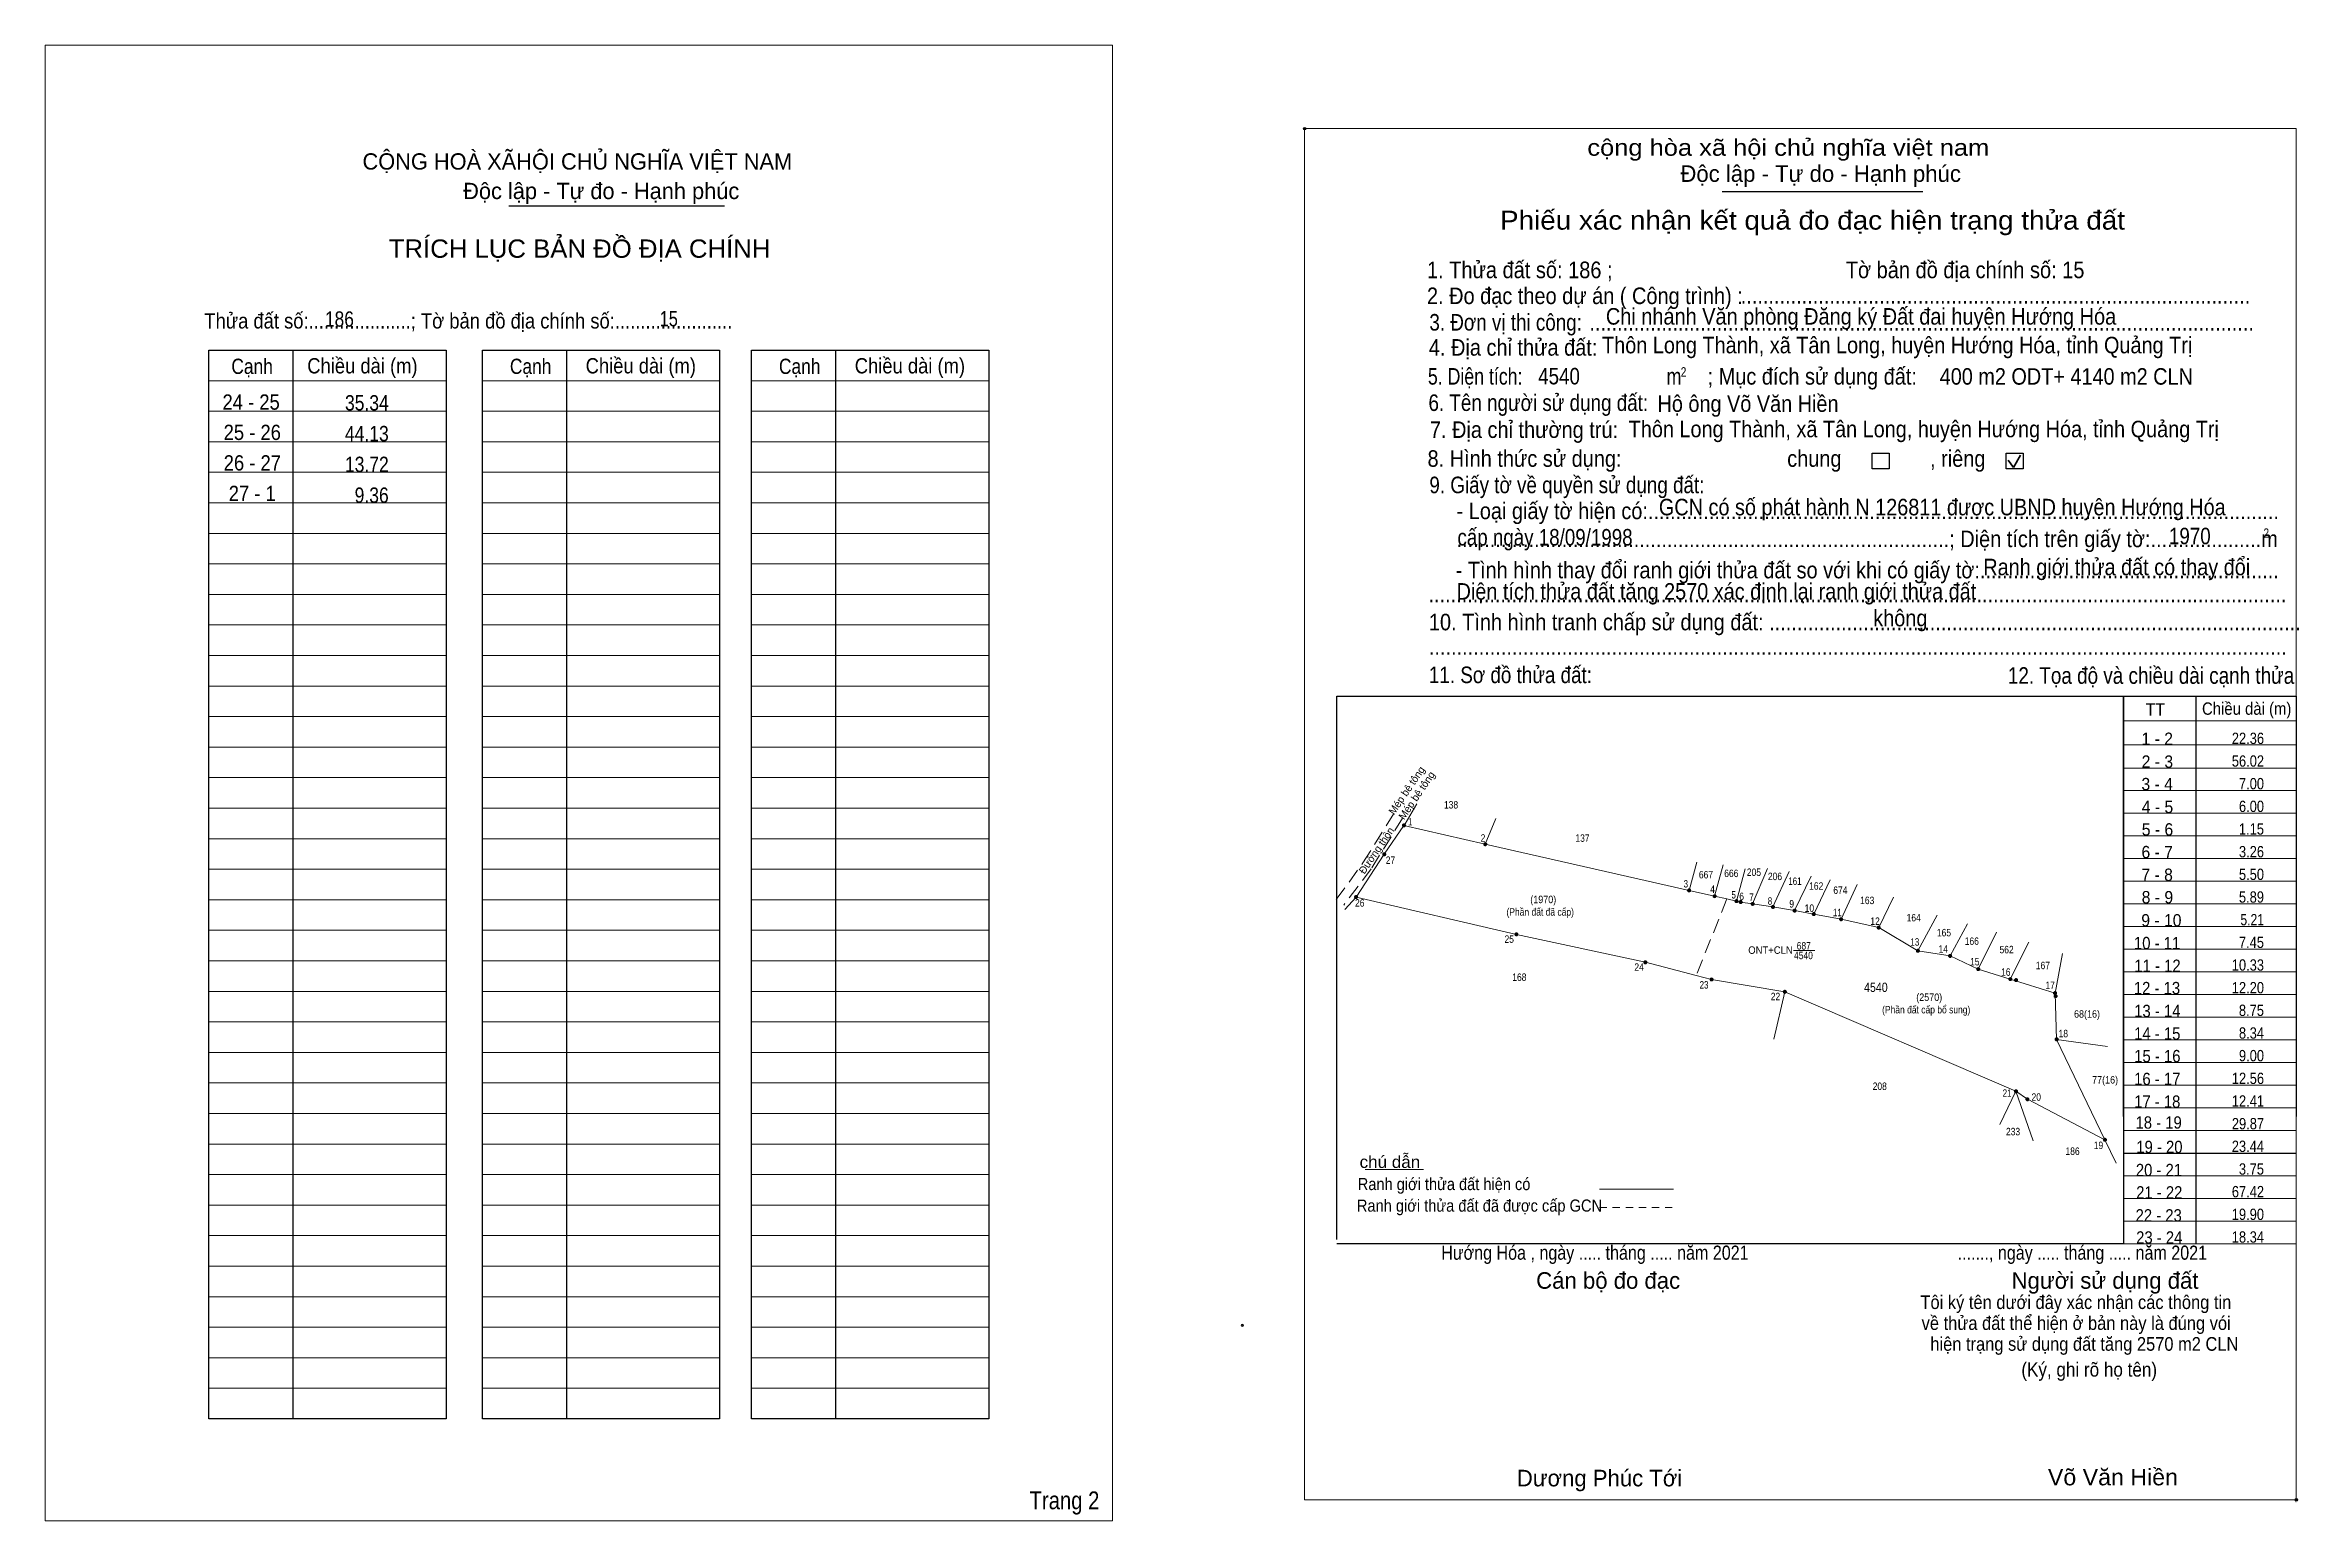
# Model space of a CAD drawing. Header units: metres. Extents: x 543450 to 544571, y 1834576 to 1834971.
# Drawn here: x 543450 to 544054, y 1834576 to 1834971 of the extents above; entities that cross this region are included whole.
import ezdxf
from ezdxf.enums import TextEntityAlignment as Align

# ---------------------------------------------------------------- set-up
doc = ezdxf.new("R2010")
doc.units = ezdxf.units.M
doc.header["$LTSCALE"] = 1.3
doc.header["$PDMODE"] = 32
doc.header["$PDSIZE"] = 0.65
doc.linetypes.add('MEDIUM_DASHED', pattern=[4.5, 3, -1.5])
doc.linetypes.add('SHORT_DASHED', pattern=[2.7, 1.5, -1.2])
for name, color, linetype, lineweight in [('1', 7, 'Continuous', 13), ('10', 7, 'Continuous', 13), ('13', 7, 'Continuous', 13), ('17', 7, 'Continuous', 13), ('2', 7, 'Continuous', 25), ('22', 7, 'MEDIUM_DASHED', 13), ('23', 7, 'Continuous', 13), ('30', 7, 'Continuous', 13), ('4', 7, 'Continuous', 13), ('6', 7, 'Continuous', 13), ('63', 7, 'Continuous', 13)]:
    doc.layers.add(name, color=color, linetype=linetype, lineweight=lineweight)

msp = doc.modelspace()

# ---------------------------------------------------------------- texts
at = {"layer": '1'}
for s, height, width, p in [('138', 2, 0.85, (543826.3, 1834766.8)), ('137', 2, 0.85, (543861.52, 1834757.87)), ('667', 2, 0.85, (543894.61, 1834748.06)), ('666', 2, 0.85, (543901.4, 1834748.42)), ('205', 2, 0.85, (543907.465, 1834748.72)), ('206', 2, 0.85, (543913.1, 1834747.6)), ('161', 2, 0.8, (543918.445, 1834746.31)), ('162', 2, 0.85, (543924.15, 1834745.03)), ('674', 2, 0.85, (543930.625, 1834743.91)), ('163', 2, 0.85, (543937.82, 1834741.17)), ('164', 2, 0.85, (543950.275, 1834736.54)), ('165', 2, 0.85, (543958.385, 1834732.53)), ('166', 2, 0.85, (543965.85, 1834730.24)), ('562', 2, 0.85, (543975.17, 1834727.99)), ('4540', 2, 0.85, (543920.73, 1834726.41)), ('167', 2, 0.85, (543984.9, 1834723.73)), ('4540', 2.5, 0.85, (543940.145, 1834717.63)), ('68(16)', 2, 0.9, (543996.715, 1834710.73)), ('77(16)', 2, 0.9, (544001.565, 1834693.08))]:
    msp.add_text(s, height=height, dxfattribs=dict(at, width=width)).set_placement(p, align=Align.CENTER)
at = {"layer": '10'}
for s, width, p in [('186', 0.85, (543524.54, 1834895.95)), ('15', 0.8, (543614.24, 1834896.03))]:
    msp.add_text(s, height=4.09, dxfattribs=dict(at, width=width)).set_placement(p)
for s, height, width, p in [('24 - 25', 4.095, 0.9, (543504.76, 1834873.69)), ('25 - 26', 4.095, 0.9, (543505.065, 1834865.57)), ('26 - 27', 4.095, 0.9, (543505.08, 1834857.39)), ('27 - 1', 4.095, 0.9, (543505.055, 1834849.2)), ('1 - 2', 3.314, 0.95, (544015.54, 1834783.84)), ('2 - 3', 3.314, 0.95, (544015.57, 1834777.71)), ('3 - 4', 3.314, 0.95, (544015.52, 1834771.69)), ('4 - 5', 3.314, 0.95, (544015.605, 1834765.57)), ('5 - 6', 3.314, 0.95, (544015.605, 1834759.54)), ('6 - 7', 3.314, 0.95, (544015.53, 1834753.46)), ('7 - 8', 3.314, 0.95, (544015.51, 1834747.39)), ('(1970)', 2, 0.9, (543851.005, 1834741.42)), ('8 - 9', 3.314, 0.95, (544015.585, 1834741.37)), ('(Phần đất đã cấp)', 2, 0.85, (543850.195, 1834738.08)), ('9 - 10', 3.314, 0.95, (544016.65, 1834735.18)), ('10 - 11', 3.314, 0.9, (544015.5, 1834729.07)), ('11 - 12', 3.314, 0.9, (544015.6, 1834722.99)), ('(2570)', 2, 0.9, (543954.435, 1834715.22)), ('12 - 13', 3.314, 0.9, (544015.475, 1834717.01)), ('(Phần đất cấp bổ sung)', 2, 0.85, (543953.63, 1834711.88)), ('13 - 14', 3.314, 0.9, (544015.565, 1834710.88)), ('14 - 15', 3.314, 0.9, (544015.545, 1834704.82)), ('15 - 16', 3.314, 0.9, (544015.565, 1834698.78)), ('16 - 17', 3.314, 0.9, (544015.545, 1834692.66)), ('17 - 18', 3.305, 0.9, (544015.54, 1834686.58)), ('18 - 19', 3.305, 0.9, (544015.915, 1834680.99)), ('19 - 20', 3.305, 0.9, (544016.12, 1834674.44)), ('20 - 21', 3.305, 0.9, (544016, 1834668.25)), ('21 - 22', 3.305, 0.9, (544016.085, 1834662.26)), ('22 - 23', 3.305, 0.9, (544015.93, 1834656.1)), ('23 - 24', 3.305, 0.9, (544016.08, 1834650.17))]:
    msp.add_text(s, height=height, dxfattribs=dict(at, width=width)).set_placement(p, align=Align.CENTER)
at = {"layer": '13', "width": 0.85}
for s, p in [('687', (543920.82, 1834729)), ('186', (543992.85, 1834673.95))]:
    msp.add_text(s, height=2, dxfattribs=at).set_placement(p, align=Align.CENTER)
at = {"layer": '2'}
for s, height, width, p in [('cộng hòa xã hội chủ nghĩa việt nam', 4.436, 1.15, (543862.82, 1834941.75)), ('1. Thửa đất số: 186 ;                                          Tờ bản đồ địa chính số: 15', 4.45, 0.9, (543819.85, 1834908.94)), ('2. Đo đạc theo dự án ( Công trình) : ', 4.438, 0.9, (543819.85, 1834902)), ('3. Đơn vị thi công:', 4.438, 0.85, (543820.49, 1834894.9)), ('Chi nhánh Văn phòng Đăng ký Đất đai huyện Hướng Hóa', 4.435, 0.9, (543867.79, 1834896.49)), ('............................................................................................', 4.438, 0.9, (543903.93, 1834902.14)), ('4. Địa chỉ thửa đất:', 4.438, 0.9, (543820.36, 1834888.17)), ('........................................................................................................................', 4.438, 0.9, (543863.37, 1834894.9)), ('Thôn Long Thành, xã Tân Long, huyện Hướng Hóa, tỉnh Quảng Trị', 4.42, 0.9, (543866.76, 1834888.8)), ('5. Diện tích:', 4.438, 0.8, (543820.1, 1834880.41)), ('4540', 4.42, 0.85, (543849.65, 1834880.47)), ('m', 4.436, 0.8, (543884.06, 1834880.41)), ('2', 2.534, 0.8, (543887.85, 1834882.54)), ('; Mục đích sử dụng đất:', 4.436, 0.9, (543895.04, 1834880.41)), ('400 m2 ODT+ 4140 m2 CLN', 4.42, 0.9, (543957.24, 1834880.4)), ('6. Tên người sử dụng đất:', 4.438, 0.85, (543820.25, 1834873.35)), ('Hộ ông Võ Văn Hiền', 4.42, 0.9, (543881.63, 1834873.11)), ('7. Địa chỉ thường trú:', 4.438, 0.9, (543820.63, 1834866.12)), ('Thôn Long Thành, xã Tân Long, huyện Hướng Hóa, tỉnh Quảng Trị', 4.42, 0.9, (543873.9, 1834866.3)), ('8. Hình thức sử dụng:', 4.438, 0.9, (543820, 1834858.38)), ('chung                , riêng', 4.436, 0.9, (543916.38, 1834858.38)), ('9. Giấy tờ về quyền sử dụng đất:', 4.438, 0.85, (543820.49, 1834851.31)), ('GCN có số phát hành N 126811 được UBND huyện Hướng Hóa ', 4.42, 0.9, (543881.99, 1834845.38)), ('     - Loại giấy tờ hiện có:..................................................................................................................', 4.436, 0.9, (543820.36, 1834844.35)), ('cấp ngày 18/09/1998', 4.42, 0.85, (543828.02, 1834837.29)), ('     .........................................................................................; Diện tích trên giấy tờ:....................m', 4.436, 0.9, (543820.36, 1834836.85)), ('1970', 4.42, 0.85, (544018.68, 1834837.63)), ('2', 2.534, 0.8, (544044, 1834839.35)), ('     - Tình hình thay đổi ranh giới thửa đất so với khi có giấy tờ:......................................................', 4.436, 0.9, (543820.11, 1834828.49)), ('Ranh giới thửa đất có thay đổi', 4.42, 0.9, (543968.93, 1834829.32)), ('Diện tích thửa đất tăng 2570 xác định lại ranh giới thửa đất', 4.42, 0.9, (543827.78, 1834822.78)), ('...........................................................................................................................................................', 4.436, 0.9, (543820.25, 1834822.05)), ('10. Tình hình tranh chấp sử dụng đất: ................................................................................................', 4.438, 0.9, (543820.36, 1834814.56)), ('không', 4.436, 0.9, (543939.42, 1834815.63)), ('...........................................................................................................................................................', 4.436, 0.9, (543820.36, 1834808)), ('11. Sơ đồ thửa đất:', 4.438, 0.85, (543820.36, 1834800.4)), ('12. Tọa độ và chiều dài cạnh thửa', 4.447, 0.85, (543975.52, 1834800.22)), ('Hướng Hóa , ngày ..... tháng ..... năm 2021', 3.791, 0.85, (543823.67, 1834645.86)), ('......., ngày ..... tháng ..... năm 2021', 3.791, 0.85, (543962.06, 1834645.86)), ('(Ký, ghi rõ họ tên)', 3.802, 0.9, (543979.12, 1834614.53)), ('Võ Văn Hiền', 4.42, 1.05, (543986.24, 1834585.39))]:
    msp.add_text(s, height=height, dxfattribs=dict(at, width=width)).set_placement(p)
for s, height, p in [('Độc lập - Tự do - Hạnh phúc', 4.436, (543887.75, 1834934.75)), ('Cán bộ đo đạc', 4.436, (543849.11, 1834638.08)), ('Người sử dụng đất', 4.436, (543976.5, 1834638.08)), ('Dương Phúc Tới', 4.43, (543843.92, 1834585.12))]:
    msp.add_text(s, height=height, dxfattribs=at).set_placement(p)
for s, height, width, p in [('Phiếu xác nhận kết quả đo đạc hiện trạng thửa đất', 5.068, 1.1, (543923.16, 1834921.95)), ('168', 2, 0.85, (543844.6, 1834720.59)), ('208', 2, 0.85, (543941.18, 1834691.36)), ('233', 2, 0.85, (543976.9, 1834679.21)), ('Tôi ký tên dưới đây xác nhận các thông tin', 3.664, 0.9, (543993.73, 1834632.65)), ('về thửa đất thể hiện ở bản này là đúng vói', 3.664, 0.9, (543993.815, 1834627.05)), ('hiện trạng sử dụng đất tăng 2570 m2 CLN', 3.66, 0.9, (543996.005, 1834621.46))]:
    msp.add_text(s, height=height, dxfattribs=dict(at, width=width)).set_placement(p, align=Align.CENTER)
at = {"layer": '2', "width": 0.95}
msp.add_text('ONT+CLN', height=2, dxfattribs=at).set_placement((543917.87, 1834727.85), align=Align.RIGHT)
at = {"layer": '2'}
msp.add_text('.', height=1.268, dxfattribs=at).set_placement((544052.753, 1834580.8), align=Align.CENTER)
at = {"layer": '30'}
for s, p in [('CỘNG HOÀ XÃHỘI CHỦ NGHĨA VIỆT NAM', (543534.6, 1834938.05)), ('Độc lập - Tự đo - Hạnh phúc', (543561.58, 1834930.14))]:
    msp.add_text(s, height=4.365, dxfattribs=at).set_placement(p)
at = {"layer": '30', "width": 1.05}
msp.add_text('TRÍCH LỤC BẢN ĐỒ ĐỊA CHÍNH', height=4.91, dxfattribs=at).set_placement((543592.77, 1834914.41), align=Align.CENTER)
at = {"layer": '30'}
for s, height, width, p in [('Thửa đất số:....................; Tờ bản đồ địa chính số:.......................', 4.092, 0.9, (543492.22, 1834895.45)), ('Cạnh', 4.092, 0.85, (543499.46, 1834883.27)), ('Chiều dài (m)', 4.092, 0.9, (543519.8, 1834883.41)), ('Cạnh', 4.092, 0.85, (543574.1, 1834883.27)), ('Chiều dài (m)', 4.092, 0.9, (543594.4, 1834883.41)), ('Cạnh', 4.092, 0.85, (543646.2, 1834883.27)), ('Chiều dài (m)', 4.092, 0.9, (543666.51, 1834883.41)), ('Chiều dài (m)', 3.314, 0.9, (544027.54, 1834791.92)), ('TT', 3.305, 0.95, (544012.46, 1834791.72)), ('Trang 2', 4.774, 0.85, (543713.36, 1834578.97))]:
    msp.add_text(s, height=height, dxfattribs=dict(at, width=width)).set_placement(p)
at = {"layer": '6'}
for s, height, width, p in [('chú dẫn', 3.248, 1.05, (543801.8, 1834670.46)), ('Ranh giới thửa đất đã được cấp GCN', 3.256, 0.9, (543801.06, 1834658.74)), ('Ranh giới thửa đất hiện có ', 3.248, 0.9, (543801.31, 1834664.52))]:
    msp.add_text(s, height=height, dxfattribs=dict(at, width=width)).set_placement(p)
at = {"layer": '63'}
for s, height, width, p in [('35.34', 4.125, 0.85, (543541.64, 1834873.47)), ('44.13', 4.125, 0.85, (543541.63, 1834865.22)), ('13.72', 4.125, 0.85, (543541.63, 1834856.97)), ('9.36', 4.125, 0.85, (543541.62, 1834848.72)), ('22.36', 3.037, 0.85, (544044.16, 1834784.09)), ('56.02', 3.037, 0.85, (544044.16, 1834778.01)), ('7.00', 3.037, 0.85, (544044.15, 1834771.94)), ('6.00', 3.037, 0.85, (544044.15, 1834765.86)), (' 1', 2, 0.75, (543815.91, 1834762.26)), (' 2', 2, 0.85, (543835.5, 1834757.9)), ('1.15', 3.037, 0.85, (544044.14, 1834759.79)), (' 27', 2, 0.85, (543811.33, 1834751.94)), ('3.26', 3.037, 0.85, (544044.15, 1834753.71)), (' 3', 2, 0.8, (543889.81, 1834745.63)), ('5.50', 3.037, 0.85, (544044.15, 1834747.64)), (' 26', 2, 0.85, (543803.1, 1834740.5)), (' 4', 2, 0.85, (543897.01, 1834744.18)), (' 5', 2, 0.8, (543902.63, 1834742.67)), (' 6', 2, 0.85, (543904.8, 1834742.24)), (' 7', 2, 0.8, (543907.4, 1834742.02)), (' 8', 2, 0.8, (543912.35, 1834741)), (' 9', 2, 0.85, (543918.21, 1834740.25)), (' 10', 2, 0.85, (543923.59, 1834739.09)), ('5.89', 3.037, 0.85, (544044.14, 1834741.56)), (' 11', 2, 0.8, (543930.99, 1834737.91)), (' 12', 2, 0.85, (543941.19, 1834735.59)), ('5.21', 3.037, 0.8, (544044.15, 1834735.49)), (' 25', 2, 0.85, (543843.15, 1834730.79)), (' 13', 2, 0.8, (543951.78, 1834730.03)), (' 14', 2, 0.85, (543959.46, 1834728.14)), ('7.45', 3.037, 0.85, (544044.14, 1834729.41)), (' 24', 2, 0.85, (543877.96, 1834723.3)), (' 15', 2, 0.85, (543967.91, 1834724.74)), (' 16', 2, 0.85, (543976.22, 1834721.96)), ('10.33', 3.037, 0.85, (544044.15, 1834723.34)), (' 23', 2, 0.8, (543895.29, 1834718.54)), (' 22', 2, 0.85, (543914.5, 1834715.41)), (' 17', 2, 0.85, (543988.1, 1834718.4)), ('12.20', 3.037, 0.85, (544044.15, 1834717.26)), ('8.75', 3.037, 0.85, (544044.14, 1834711.19)), (' 18', 2, 0.85, (543991.63, 1834705.48)), ('8.34', 3.037, 0.85, (544044.15, 1834705.11)), ('9.00', 3.037, 0.85, (544044.15, 1834699.04)), ('12.56', 3.037, 0.85, (544044.16, 1834692.96)), (' 21', 2, 0.8, (543976.49, 1834689.52)), (' 20', 2, 0.85, (543984.38, 1834688.46)), ('12.41', 3.037, 0.85, (544044.16, 1834686.89)), ('29.87', 3.037, 0.85, (544044.17, 1834680.81)), (' 19', 2, 0.85, (544001.06, 1834675.52)), ('23.44', 3.037, 0.85, (544044.15, 1834674.74)), ('3.75', 3.037, 0.85, (544044.14, 1834668.66)), ('67.42', 3.037, 0.85, (544044.16, 1834662.59)), ('19.90', 3.037, 0.85, (544044.15, 1834656.51)), ('18.34', 3.037, 0.85, (544044.15, 1834650.44))]:
    msp.add_text(s, height=height, dxfattribs=dict(at, width=width)).set_placement(p, align=Align.RIGHT)
for s, p in [('Mép bê tông', (543815.236, 1834771.09)), ('Mép bê tông', (543817.936, 1834769.75)), ('Đường thôn', (543807.144, 1834754.99))]:
    msp.add_text(s, height=2, rotation=55.614, dxfattribs=at).set_placement(p, align=Align.CENTER)

# ---------------------------------------------------------------- hatches: boundary and pattern name
at = {"layer": '10'}
for points in [[(543814.08, 1834762.26, 1), (543813.28, 1834762.26, 1)], [(543808.8, 1834754.53, 1), (543808, 1834754.53, 1)], [(543835.87, 1834757.23, 1), (543835.07, 1834757.23, 1)], [(543801.25, 1834743.08, 1), (543800.45, 1834743.08, 1)], [(543890.5, 1834744.85, 1), (543889.7, 1834744.85, 1)], [(543897.33, 1834743.3, 1), (543896.53, 1834743.3, 1)], [(543903.18, 1834741.97, 1), (543902.38, 1834741.97, 1)], [(543904.3, 1834741.72, 1), (543903.5, 1834741.72, 1)], [(543907.52, 1834741.24, 1), (543906.72, 1834741.24, 1)], [(543912.96, 1834740.43, 1), (543912.16, 1834740.43, 1)], [(543918.77, 1834739.45, 1), (543917.97, 1834739.45, 1)], [(543923.89, 1834738.49, 1), (543923.09, 1834738.49, 1)], [(543931.21, 1834737.11, 1), (543930.41, 1834737.11, 1)], [(543941.3, 1834734.89, 1), (543940.5, 1834734.89, 1)], [(543844.23, 1834733.07, 1), (543843.43, 1834733.07, 1)], [(543951.79, 1834728.66, 1), (543950.99, 1834728.66, 1)], [(543878.77, 1834725.57, 1), (543877.97, 1834725.57, 1)], [(543960.43, 1834727.29, 1), (543959.63, 1834727.29, 1)], [(543967.98, 1834723.74, 1), (543967.18, 1834723.74, 1)], [(543896.52, 1834720.97, 1), (543895.72, 1834720.97, 1)], [(543916.15, 1834717.68, 1), (543915.35, 1834717.68, 1)], [(543976.57, 1834721.06, 1), (543975.77, 1834721.06, 1)], [(543978.11, 1834720.8, 1), (543977.31, 1834720.8, 1)], [(543988.56, 1834717.32, 1), (543987.76, 1834717.32, 1)], [(543988.71, 1834716.5, 1), (543987.91, 1834716.5, 1)], [(543988.98, 1834704.92, 1), (543988.18, 1834704.92, 1)], [(543978.08, 1834691.02, 1), (543977.28, 1834691.02, 1)], [(543981.15, 1834688.87, 1), (543980.35, 1834688.87, 1)], [(544001.92, 1834678, 1), (544001.12, 1834678, 1)]]:
    msp.add_hatch(color=256, dxfattribs=at).paths.add_polyline_path(points)

# ---------------------------------------------------------------- linework, layer by layer
at = {"layer": '1'}
for p, q in [((543817.09, 1834768.02), (543814, 1834762.72)), ((543835.47, 1834757.23), (543838.34, 1834764.14)), ((543892.18, 1834752.46), (543890.1, 1834744.85)), ((543899.22, 1834751.71), (543896.93, 1834743.3)), ((543905.15, 1834750.64), (543902.78, 1834741.97)), ((543911.06, 1834750.76), (543907.12, 1834741.24)), ((543912.56, 1834740.43), (543916.93, 1834749.92)), ((543918.37, 1834739.45), (543922.78, 1834748.66)), ((543923.49, 1834738.49), (543927.87, 1834747.64)), ((543930.81, 1834737.11), (543935.1, 1834746.39)), ((543940.9, 1834734.89), (543944.85, 1834743.07)), ((543951.39, 1834728.66), (543956.58, 1834738.21)), ((543960.03, 1834727.29), (543964.69, 1834735.88)), ((543967.58, 1834723.74), (543972.43, 1834733.61)), ((543976.17, 1834721.06), (543981.09, 1834730.98)), ((543988.16, 1834717.32), (543990.15, 1834727.93)), ((543912.8, 1834705.02), (543915.75, 1834717.68)), ((543988.58, 1834704.92), (544002.24, 1834703.05)), ((543973.32, 1834682.11), (543977.68, 1834691.02)), ((543977.68, 1834691.02), (543982.33, 1834677.72))]:
    msp.add_line(p, q, dxfattribs=at)
at = {"layer": '10'}
for p, q in [((543813.68, 1834762.26), (543808.4, 1834754.53)), ((543835.47, 1834757.23), (543813.68, 1834762.26)), ((543808.4, 1834754.53), (543800.85, 1834743.08)), ((543890.1, 1834744.85), (543835.47, 1834757.23)), ((543800.85, 1834743.08), (543843.83, 1834733.07)), ((543896.93, 1834743.3), (543890.1, 1834744.85)), ((543900.2, 1834742.56), (543896.93, 1834743.3)), ((543902.78, 1834741.97), (543900.2, 1834742.56)), ((543903.9, 1834741.72), (543902.78, 1834741.97)), ((543907.12, 1834741.24), (543903.9, 1834741.72)), ((543912.56, 1834740.43), (543907.12, 1834741.24)), ((543918.37, 1834739.45), (543912.56, 1834740.43)), ((543923.49, 1834738.49), (543918.37, 1834739.45)), ((543930.81, 1834737.11), (543923.49, 1834738.49)), ((543940.9, 1834734.89), (543930.81, 1834737.11)), ((543951.39, 1834728.66), (543940.9, 1834734.89)), ((543843.83, 1834733.07), (543878.37, 1834725.57)), ((543878.37, 1834725.57), (543892.01, 1834722.04)), ((543960.03, 1834727.29), (543951.39, 1834728.66)), ((543967.58, 1834723.74), (543960.03, 1834727.29)), ((543976.17, 1834721.06), (543967.58, 1834723.74)), ((543892.01, 1834722.04), (543896.12, 1834720.97)), ((543896.12, 1834720.97), (543915.75, 1834717.68)), ((543915.75, 1834717.68), (543977.68, 1834691.02)), ((543988.16, 1834717.32), (543976.17, 1834721.06)), ((543988.58, 1834704.92), (543988.16, 1834717.32)), ((544001.52, 1834678), (543988.58, 1834704.92)), ((543977.68, 1834691.02), (543980.75, 1834688.87)), ((543980.75, 1834688.87), (544001.52, 1834678))]:
    msp.add_line(p, q, dxfattribs=at)
at = {"layer": '10', "linetype": 'MEDIUM_DASHED'}
msp.add_line((543900.2, 1834742.56), (543892.01, 1834722.04), dxfattribs=at)
at = {"layer": '10'}
msp.add_lwpolyline([(543940.9, 1834734.89), (543940.9, 1834734.89), (543940.91, 1834734.89)], dxfattribs=at)
at = {"layer": '10', "linetype": 'MEDIUM_DASHED'}
for centre in [(543813.68, 1834762.26), (543808.4, 1834754.53), (543835.47, 1834757.23), (543800.85, 1834743.08), (543890.1, 1834744.85), (543896.93, 1834743.3), (543902.78, 1834741.97), (543903.9, 1834741.72), (543907.12, 1834741.24), (543912.56, 1834740.43), (543918.37, 1834739.45), (543923.49, 1834738.49), (543930.81, 1834737.11), (543940.9, 1834734.89), (543843.83, 1834733.07), (543951.39, 1834728.66), (543878.37, 1834725.57), (543960.03, 1834727.29), (543967.58, 1834723.74), (543896.12, 1834720.97), (543915.75, 1834717.68), (543976.17, 1834721.06), (543977.71, 1834720.8), (543988.16, 1834717.32), (543988.31, 1834716.5), (543988.58, 1834704.92), (543977.68, 1834691.02), (543980.75, 1834688.87), (544001.52, 1834678)]:
    msp.add_circle(centre, 0.4, dxfattribs=at)
at = {"layer": '10'}
for p in [(543930.81, 1834737.11), (543878.37, 1834725.57), (544001.52, 1834678)]:
    msp.add_point(p, dxfattribs=at)
at = {"layer": '13'}
msp.add_line((543918.09, 1834728.75), (543923.82, 1834728.75), dxfattribs=at)
at = {"layer": '17'}
msp.add_line((543803.26, 1834670.03), (543818.93, 1834670.03), dxfattribs=at)
at = {"layer": '2'}
for p, q in [((543898.99, 1834932.19), (543952.73, 1834932.19)), ((543795.72, 1834796.91), (544006.52, 1834796.91)), ((543795.72, 1834651.29), (543795.72, 1834796.91)), ((544006.52, 1834796.91), (544006.52, 1834650.1)), ((544006.52, 1834650.1), (543795.72, 1834650.1))]:
    msp.add_line(p, q, dxfattribs=at)
at = {"layer": '2', "lineweight": 35}
for p, q in [((543975.55, 1834860.16), (543977.06, 1834858.19)), ((543977.06, 1834858.19), (543978.9, 1834861.48))]:
    msp.add_line(p, q, dxfattribs=at)
at = {"layer": '2', "lineweight": 13}
msp.add_lwpolyline([(543787.07, 1834949.04), (544052.8, 1834949.04), (544052.8, 1834581.5), (543787.07, 1834581.5)], close=True, dxfattribs=at)
at = {"layer": '2'}
for points in [[(543939.12, 1834862.05), (543943.68, 1834862.05), (543943.68, 1834857.8), (543939.12, 1834857.8)], [(543975.02, 1834862.05), (543979.59, 1834862.05), (543979.59, 1834857.8), (543975.02, 1834857.8)]]:
    msp.add_lwpolyline(points, close=True, dxfattribs=at)
for p in [(543787.07, 1834949.04), (544052.8, 1834581.5)]:
    msp.add_point(p, dxfattribs=at)
at = {"layer": '22'}
for points in [[(543795.52, 1834742.37), (543802.7, 1834752.22), (543811.07, 1834765.58)], [(543813.28, 1834764.21), (543804.92, 1834750.64), (543797.57, 1834740.93)]]:
    msp.add_lwpolyline(points, dxfattribs=at)
at = {"layer": '23'}
for p, q in [((543813.68, 1834762.26), (543814, 1834762.72)), ((543800.75, 1834742.93), (543800.85, 1834743.08))]:
    msp.add_line(p, q, dxfattribs=at)
at = {"layer": '30', "lineweight": 25}
for p, q in [((543573.79, 1834928.37), (543631.63, 1834928.37)), ((543515.96, 1834889.65), (543515.96, 1834603.2)), ((543589.23, 1834889.65), (543589.23, 1834603.2)), ((543661.35, 1834889.65), (543661.35, 1834603.2)), ((544006.52, 1834684.22), (544006.52, 1834796.91)), ((544025.86, 1834796.91), (544025.86, 1834650.1))]:
    msp.add_line(p, q, dxfattribs=at)
at = {"layer": '30'}
for p, q in [((543493.45, 1834881.46), (543557.01, 1834881.46)), ((543566.72, 1834881.46), (543630.28, 1834881.46)), ((543638.84, 1834881.46), (543702.4, 1834881.46)), ((543493.45, 1834873.28), (543557.01, 1834873.28)), ((543566.72, 1834873.28), (543630.28, 1834873.28)), ((543638.84, 1834873.28), (543702.4, 1834873.28)), ((543493.45, 1834865.09), (543557.01, 1834865.09)), ((543566.72, 1834865.09), (543630.28, 1834865.09)), ((543638.84, 1834865.09), (543702.4, 1834865.09)), ((543493.45, 1834856.91), (543557.01, 1834856.91)), ((543566.72, 1834856.91), (543630.28, 1834856.91)), ((543638.84, 1834856.91), (543702.4, 1834856.91)), ((543493.45, 1834848.73), (543557.01, 1834848.73)), ((543566.72, 1834848.73), (543630.28, 1834848.73)), ((543638.84, 1834848.73), (543702.4, 1834848.73)), ((543493.45, 1834840.54), (543557.01, 1834840.54)), ((543566.72, 1834840.54), (543630.28, 1834840.54)), ((543638.84, 1834840.54), (543702.4, 1834840.54)), ((543493.45, 1834832.36), (543557.01, 1834832.36)), ((543566.72, 1834832.36), (543630.28, 1834832.36)), ((543638.84, 1834832.36), (543702.4, 1834832.36)), ((543493.45, 1834824.17), (543557.01, 1834824.17)), ((543566.72, 1834824.17), (543630.28, 1834824.17)), ((543638.84, 1834824.17), (543702.4, 1834824.17)), ((543493.45, 1834815.99), (543557.01, 1834815.99)), ((543566.72, 1834815.99), (543630.28, 1834815.99)), ((543638.84, 1834815.99), (543702.4, 1834815.99)), ((543493.45, 1834807.81), (543557.01, 1834807.81)), ((543566.72, 1834807.81), (543630.28, 1834807.81)), ((543638.84, 1834807.81), (543702.4, 1834807.81)), ((543493.45, 1834799.62), (543557.01, 1834799.62)), ((543566.72, 1834799.62), (543630.28, 1834799.62)), ((543638.84, 1834799.62), (543702.4, 1834799.62)), ((543493.45, 1834791.44), (543557.01, 1834791.44)), ((543566.72, 1834791.44), (543630.28, 1834791.44)), ((543638.84, 1834791.44), (543702.4, 1834791.44)), ((544006.52, 1834790.28), (544052.8, 1834790.28)), ((543493.45, 1834783.25), (543557.01, 1834783.25)), ((543566.72, 1834783.25), (543630.28, 1834783.25)), ((543638.84, 1834783.25), (543702.4, 1834783.25)), ((544006.52, 1834783.84), (544052.8, 1834783.84)), ((544006.4, 1834777.65), (544052.68, 1834777.65)), ((543493.45, 1834775.07), (543557.01, 1834775.07)), ((543566.72, 1834775.07), (543630.28, 1834775.07)), ((543638.84, 1834775.07), (543702.4, 1834775.07)), ((544006.52, 1834771.61), (544052.8, 1834771.61)), ((543493.45, 1834766.89), (543557.01, 1834766.89)), ((543566.72, 1834766.89), (543630.28, 1834766.89)), ((543638.84, 1834766.89), (543702.4, 1834766.89)), ((544006.52, 1834765.52), (544052.8, 1834765.52)), ((544006.52, 1834759.45), (544052.8, 1834759.45)), ((543493.45, 1834758.7), (543557.01, 1834758.7)), ((543566.72, 1834758.7), (543630.28, 1834758.7)), ((543638.84, 1834758.7), (543702.4, 1834758.7)), ((544006.52, 1834753.37), (544052.8, 1834753.37)), ((543493.45, 1834750.52), (543557.01, 1834750.52)), ((543566.72, 1834750.52), (543630.28, 1834750.52)), ((543638.84, 1834750.52), (543702.4, 1834750.52)), ((544006.52, 1834747.3), (544052.8, 1834747.3)), ((543493.45, 1834742.33), (543557.01, 1834742.33)), ((543566.72, 1834742.33), (543630.28, 1834742.33)), ((543638.84, 1834742.33), (543702.4, 1834742.33)), ((544006.52, 1834741.22), (544052.8, 1834741.22)), ((544006.52, 1834735.15), (544052.8, 1834735.15)), ((543493.45, 1834734.15), (543557.01, 1834734.15)), ((543566.72, 1834734.15), (543630.28, 1834734.15)), ((543638.84, 1834734.15), (543702.4, 1834734.15)), ((544006.52, 1834729.07), (544052.8, 1834729.07)), ((543493.45, 1834725.96), (543557.01, 1834725.96)), ((543566.72, 1834725.96), (543630.28, 1834725.96)), ((543638.84, 1834725.96), (543702.4, 1834725.96)), ((544006.52, 1834723), (544052.8, 1834723)), ((543493.45, 1834717.78), (543557.01, 1834717.78)), ((543566.72, 1834717.78), (543630.28, 1834717.78)), ((543638.84, 1834717.78), (543702.4, 1834717.78)), ((544006.52, 1834716.92), (544052.8, 1834716.92)), ((544006.52, 1834710.85), (544052.8, 1834710.85)), ((543493.45, 1834709.6), (543557.01, 1834709.6)), ((543566.72, 1834709.6), (543630.28, 1834709.6)), ((543638.84, 1834709.6), (543702.4, 1834709.6)), ((544006.52, 1834704.77), (544052.8, 1834704.77)), ((543493.45, 1834701.41), (543557.01, 1834701.41)), ((543566.72, 1834701.41), (543630.28, 1834701.41)), ((543638.84, 1834701.41), (543702.4, 1834701.41)), ((544006.52, 1834698.7), (544052.8, 1834698.7)), ((543493.45, 1834693.23), (543557.01, 1834693.23)), ((543566.72, 1834693.23), (543630.28, 1834693.23)), ((543638.84, 1834693.23), (543702.4, 1834693.23)), ((544006.52, 1834692.62), (544052.8, 1834692.62)), ((544006.52, 1834686.55), (544052.8, 1834686.55)), ((543493.45, 1834685.04), (543557.01, 1834685.04)), ((543566.72, 1834685.04), (543630.28, 1834685.04)), ((543638.84, 1834685.04), (543702.4, 1834685.04)), ((544006.52, 1834680.47), (544052.8, 1834680.47)), ((543493.45, 1834676.86), (543557.01, 1834676.86)), ((543566.72, 1834676.86), (543630.28, 1834676.86)), ((543638.84, 1834676.86), (543702.4, 1834676.86)), ((544006.52, 1834674.4), (544052.8, 1834674.4)), ((544006.52, 1834674.37), (544052.8, 1834674.37)), ((543493.45, 1834668.68), (543557.01, 1834668.68)), ((543566.72, 1834668.68), (543630.28, 1834668.68)), ((543638.84, 1834668.68), (543702.4, 1834668.68)), ((544006.52, 1834668.32), (544052.8, 1834668.32)), ((544006.52, 1834662.25), (544052.8, 1834662.25)), ((543493.45, 1834660.49), (543557.01, 1834660.49)), ((543566.72, 1834660.49), (543630.28, 1834660.49)), ((543638.84, 1834660.49), (543702.4, 1834660.49)), ((543493.45, 1834652.31), (543557.01, 1834652.31)), ((543566.72, 1834652.31), (543630.28, 1834652.31)), ((543638.84, 1834652.31), (543702.4, 1834652.31)), ((544006.52, 1834656.17), (544052.8, 1834656.17)), ((543493.45, 1834644.12), (543557.01, 1834644.12)), ((543566.72, 1834644.12), (543630.28, 1834644.12)), ((543638.84, 1834644.12), (543702.4, 1834644.12)), ((544006.52, 1834650.1), (544052.8, 1834650.1)), ((543493.45, 1834635.94), (543557.01, 1834635.94)), ((543566.72, 1834635.94), (543630.28, 1834635.94)), ((543638.84, 1834635.94), (543702.4, 1834635.94)), ((543493.45, 1834627.75), (543557.01, 1834627.75)), ((543566.72, 1834627.75), (543630.28, 1834627.75)), ((543638.84, 1834627.75), (543702.4, 1834627.75)), ((543493.45, 1834619.57), (543557.01, 1834619.57)), ((543566.72, 1834619.57), (543630.28, 1834619.57)), ((543638.84, 1834619.57), (543702.4, 1834619.57)), ((543493.45, 1834611.39), (543557.01, 1834611.39)), ((543566.72, 1834611.39), (543630.28, 1834611.39)), ((543638.84, 1834611.39), (543702.4, 1834611.39))]:
    msp.add_line(p, q, dxfattribs=at)
at = {"layer": '30', "lineweight": 25}
for points in [[(543493.45, 1834889.65), (543557.01, 1834889.65), (543557.01, 1834603.2), (543493.45, 1834603.2)], [(543566.72, 1834889.65), (543630.28, 1834889.65), (543630.28, 1834603.2), (543566.72, 1834603.2)], [(543638.84, 1834889.65), (543702.4, 1834889.65), (543702.4, 1834603.2), (543638.84, 1834603.2)]]:
    msp.add_lwpolyline(points, close=True, dxfattribs=at)
msp.add_lwpolyline([(544006.52, 1834796.91), (544052.8, 1834796.91), (544052.8, 1834684.22)], dxfattribs=at)
at = {"layer": '4'}
msp.add_lwpolyline([(543449.54, 1834971.42), (543735.54, 1834971.42), (543735.54, 1834575.85), (543449.54, 1834575.85)], close=True, dxfattribs=at)
at = {"layer": '6'}
msp.add_line((543866.09, 1834664.73), (543885.88, 1834664.73), dxfattribs=at)
at = {"layer": '6', "linetype": 'SHORT_DASHED'}
msp.add_line((543866.09, 1834659.9), (543885.88, 1834659.9), dxfattribs=at)
at = {"layer": '6'}
msp.add_point((543770.38, 1834628.26), dxfattribs=at)
at = {"layer": '63'}
for p, q in [((543800.84, 1834743.08), (543797.84, 1834739.75)), ((544001.52, 1834678), (544004.52, 1834671.77))]:
    msp.add_line(p, q, dxfattribs=at)

msp.set_redraw_order([(e.dxf.handle, doc.entitydb.next_handle()) for e in msp.query("TEXT MTEXT ATTDEF DIMENSION ARC_DIMENSION")])  # texts and dimensions are drawn at this point

doc.saveas('drawing.dxf')
